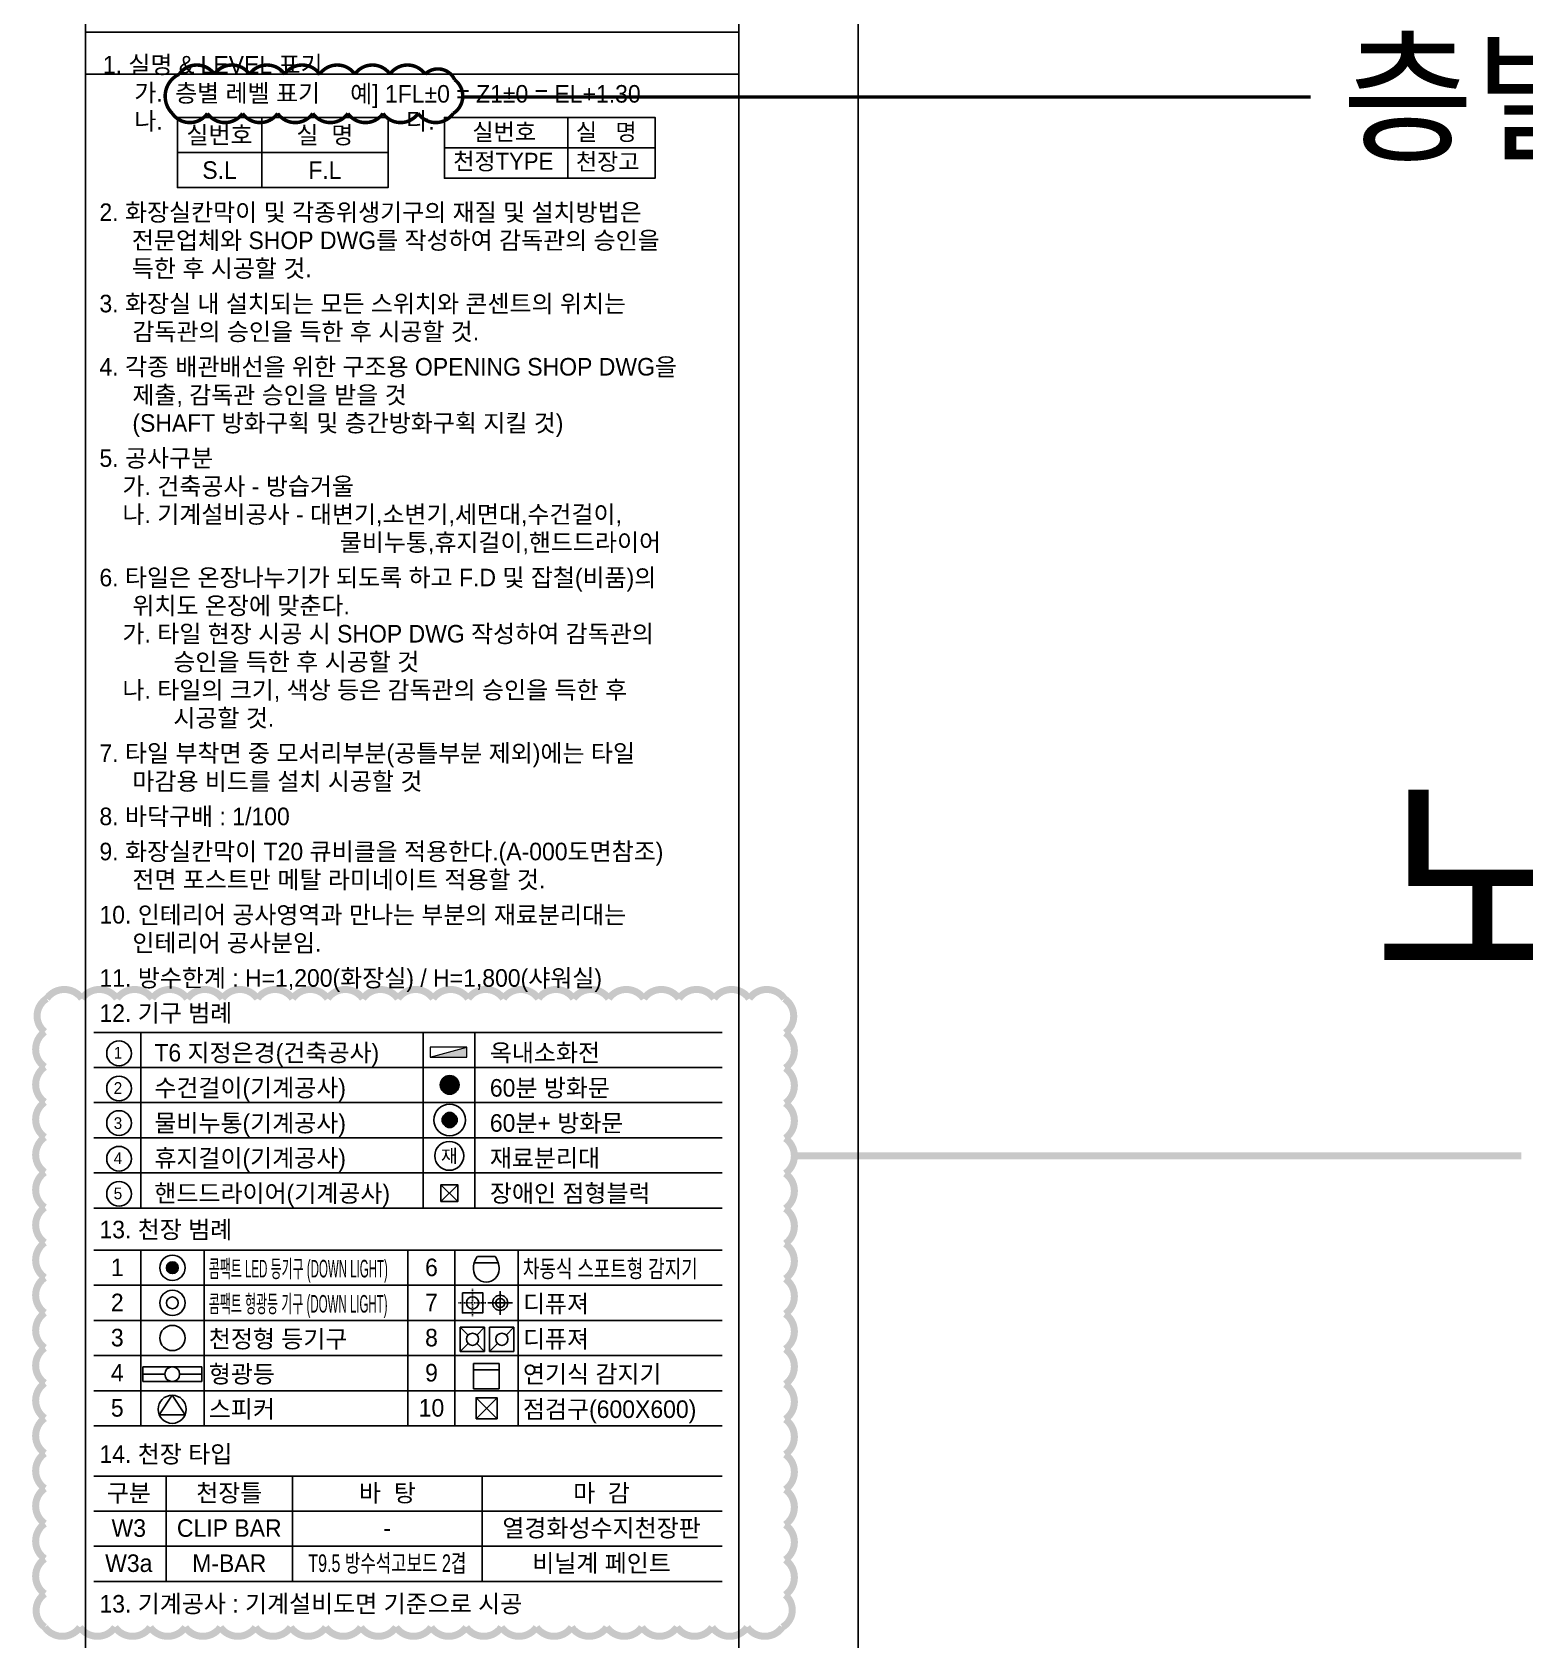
# Model space of a CAD drawing. Extents: x -324 to 1317, y -324 to 912.
# Drawn here: x 723.4 to 935.9, y 336.2 to 565 of the extents above; entities that cross this region are included whole.
import ezdxf
from ezdxf.enums import TextEntityAlignment as Align

# ---------------------------------------------------------------- set-up
doc = ezdxf.new("R2010")
doc.units = 0
doc.header["$MEASUREMENT"] = 0
for name, pattern in [('CEN', [6.2, 6, -0.1, 0, -0.1]), ('DASHDOT', [25.4, 12.7, -6.35, 0, -6.35]), ('LJY-CE', [16, 10, -2, 2, -2])]:
    doc.linetypes.add(name, pattern=pattern)
doc.layers.get('0').update_dxf_attribs({"linetype": 'CONTINUOUS'})
for name, color, linetype in [('A-CEIL-점검구', 5, 'CONTINUOUS'), ('A-SYM', 7, 'CONTINUOUS'), ('A-SYM-FD', 251, 'CONTINUOUS'), ('A-TEXT-NOTE', 7, 'CONTINUOUS'), ('e-sym', 2, 'CONTINUOUS'), ('E-WIRE', 4, 'CONTINUOUS'), ('ELEC', 6, 'CONTINUOUS'), ('Fire', 6, 'CONTINUOUS'), ('M-CEN', 9, 'CONTINUOUS'), ('M-SI', 4, 'CONTINUOUS'), ('R-DI', 6, 'CONTINUOUS'), ('RA.DIFF', 4, 'CONTINUOUS'), ('S-DI', 3, 'CONTINUOUS'), ('SA.DIFF', 3, 'CONTINUOUS'), ('방수기구함', 4, 'CONTINUOUS'), ('장애인점자블럭', 6, 'CONTINUOUS')]:
    doc.layers.add(name, color=color, linetype=linetype)
doc.layers.add('NOPLOT', color=193, linetype='CONTINUOUS', plot=False)
doc.styles.add('Gtx', font='')
doc.styles.get('Gtx').set_extended_font_data('Dotum')

msp = doc.modelspace()

# ---------------------------------------------------------------- texts
at = {"layer": 'A-SYM', "style": 'Gtx'}
msp.add_text('재', height=1.91, dxfattribs=at).set_placement((782.78, 405.05), align=Align.MIDDLE)
at = {"layer": 'A-TEXT-NOTE', "style": 'Gtx'}
for s, p in [('1. 실명 & LEVEL 표기', (733.46, 560.37)), ('가.', (737.94, 556.37)), ('나.', (737.94, 552.37)), ('다.', (776.64, 552.37))]:
    msp.add_text(s, height=2.5, dxfattribs=at).set_placement(p, align=Align.MIDDLE_LEFT)
for s, height, p in [('실번호', 2.404, (786.07, 549.6)), ('실   명', 2.404, (800.8, 549.6)), ('천정TYPE', 2.404, (783.34, 545.42)), ('천장고', 2.404, (800.8, 545.36)), ('2. 화장실칸막이 및 각종위생기구의 재질 및 설치방법은', 2.5, (732.97, 538.12)), ('전문업체와 SHOP DWG를 작성하여 감독관의 승인을', 2.5, (737.59, 534.12)), ('득한 후 시공할 것.', 2.5, (737.59, 530.12)), ('3. 화장실 내 설치되는 모든 스위치와 콘센트의 위치는', 2.5, (732.97, 525.12)), ('감독관의 승인을 득한 후 시공할 것.', 2.5, (737.66, 521.12)), ('4. 각종 배관배선을 위한 구조용 OPENING SHOP DWG을', 2.5, (732.97, 516.12)), ('제출, 감독관 승인을 받을 것', 2.5, (737.66, 512.12)), ('(SHAFT 방화구획 및 층간방화구획 지킬 것)', 2.5, (737.66, 508.12)), ('5. 공사구분', 2.5, (732.97, 503.12)), ('가. 건축공사 - 방습거울', 2.5, (736.25, 499.12)), ('나. 기계설비공사 - 대변기,소변기,세면대,수건걸이,', 2.5, (736.25, 495.12)), ('물비누통,휴지걸이,핸드드라이어', 2.5, (767.19, 491.12)), ('6. 타일은 온장나누기가 되도록 하고 F.D 및 잡철(비품)의', 2.5, (732.97, 486.12)), ('위치도 온장에 맞춘다.', 2.5, (737.66, 482.12)), ('가. 타일 현장 시공 시 SHOP DWG 작성하여 감독관의', 2.5, (736.25, 478.12)), ('승인을 득한 후 시공할 것', 2.5, (743.49, 474.12)), ('나. 타일의 크기, 색상 등은 감독관의 승인을 득한 후', 2.5, (736.25, 470.12)), ('시공할 것.', 2.5, (743.49, 466.12)), ('7. 타일 부착면 중 모서리부분(공틀부분 제외)에는 타일', 2.5, (732.97, 461.12)), ('마감용 비드를 설치 시공할 것', 2.5, (737.66, 457.12)), ('8. 바닥구배 : 1/100', 2.5, (732.97, 452.12)), ('전면 포스트만 메탈 라미네이트 적용할 것.', 2.5, (737.66, 443.12)), ('10. 인테리어 공사영역과 만나는 부분의 재료분리대는', 2.5, (732.97, 438.12)), ('인테리어 공사분임.', 2.5, (737.66, 434.12)), ('11. 방수한계 : H=1,200(화장실) / H=1,800(샤워실)', 2.5, (732.97, 429.12)), ('12. 기구 범례', 2.5, (732.97, 424.12)), ('T6 지정은경(건축공사)', 2.5, (740.79, 418.48)), ('옥내소화전', 2.5, (788.55, 418.48)), ('1', 1.67, (735, 418.87)), ('2', 1.67, (735, 413.87)), ('수건걸이(기계공사)', 2.5, (740.79, 413.48)), ('3', 1.67, (735, 408.87)), ('물비누통(기계공사)', 2.5, (740.79, 408.48)), ('4', 1.67, (735, 403.87)), ('휴지걸이(기계공사)', 2.5, (740.79, 403.48)), ('재료분리대', 2.5, (788.55, 403.48)), ('5', 1.67, (735, 398.87)), ('핸드드라이어(기계공사)', 2.5, (740.79, 398.48)), ('장애인 점형블럭', 2.5, (788.55, 398.48)), ('13. 천장 범례', 2.5, (732.97, 393.31)), ('디퓨져', 2.5, (793.26, 382.74)), ('천정형 등기구', 2.5, (748.54, 377.74)), ('디퓨져', 2.5, (793.26, 377.74)), ('형광등', 2.5, (748.54, 372.74)), ('연기식 감지기', 2.5, (793.26, 372.74)), ('스피커', 2.5, (748.54, 367.74)), ('점검구(600X600)', 2.5, (793.26, 367.74)), ('14. 천장 타입', 2.5, (732.97, 361.35)), ('13. 기계공사 : 기계설비도면 기준으로 시공', 2.5, (732.97, 340.04))]:
    msp.add_text(s, height=height, dxfattribs=at).set_placement(p)
at = {"layer": 'A-TEXT-NOTE', "color": 2, "style": 'Gtx'}
for s, p in [('9. 화장실칸막이 T20 큐비클을 적용한다.(A-000도면참조)', (732.97, 447.12)), ('60분 방화문', (788.55, 413.48)), ('60분+ 방화문', (788.55, 408.48))]:
    msp.add_text(s, height=2.5, dxfattribs=at).set_placement(p)
at = {"layer": 'A-TEXT-NOTE', "style": 'Gtx'}
for s, p in [('1', (735.51, 387.93)), ('6', (780.24, 387.93)), ('2', (735.51, 382.93)), ('7', (780.24, 382.93)), ('3', (735.51, 377.93)), ('8', (780.24, 377.93)), ('4', (735.51, 372.93)), ('9', (780.24, 372.93)), ('5', (735.51, 367.93)), ('10', (780.24, 367.93)), ('구분', (737.15, 355.82)), ('천장틀', (751.45, 355.82)), ('바  탕', (773.95, 355.82)), ('마  감', (804.45, 355.82)), ('W3', (737.15, 350.82)), ('CLIP BAR', (751.45, 350.82)), ('열경화성수지천장판', (804.45, 350.82)), ('-', (773.95, 350.82)), ('W3a', (737.15, 345.82)), ('M-BAR', (751.45, 345.82)), ('비닐계 페인트', (804.45, 345.82))]:
    msp.add_text(s, height=2.5, dxfattribs=at).set_placement(p, align=Align.CENTER)
for s, width, p in [('콤팩트 LED 등기구 (DOWN LIGHT)', 0.5, (748.54, 387.74)), ('차동식 스포트형 감지기', 0.75, (793.26, 387.74)), ('콤팩트 형광등 기구 (DOWN LIGHT)', 0.5, (748.54, 382.74))]:
    msp.add_text(s, height=2.5, dxfattribs=dict(at, width=width)).set_placement(p)
at = {"layer": 'A-TEXT-NOTE', "color": 2, "style": 'Gtx', "width": 0.7}
msp.add_text('T9.5 방수석고보드 2겹', height=2.5, dxfattribs=at).set_placement((773.95, 345.82), align=Align.CENTER)
at = {"layer": 'NOPLOT', "style": 'Gtx'}
msp.add_text('층별레벨에 맞게 수정', height=15, dxfattribs=at).set_placement((909.83, 555.73), align=Align.MIDDLE_LEFT)
at = {"layer": 'NOPLOT', "color": 2, "style": 'Gtx'}
for s, p in [('층별 레벨 표기', (743.74, 556.32)), ('예] 1FL%%P0 = Z1%%P0 = EL+1.30', (768.66, 556.22))]:
    msp.add_text(s, height=2.5, dxfattribs=at).set_placement(p, align=Align.MIDDLE_LEFT)
at = {"layer": 'NOPLOT', "color": 3, "style": 'Gtx'}
msp.add_text('노트 내용 수정 2022.05.31', height=25, dxfattribs=at).set_placement((914.2, 431.59))

# ---------------------------------------------------------------- blocks, each defined once
blk = doc.blocks.new('ED-03')
for p, q in [((-0.84, 0.42), (0.8, 0.42)), ((-0.63, 0.86), (0.59, 0.86))]:
    blk.add_line(p, q)
for centre, radius, start, end in [((0.61, 0), 1.51, 145.5535, 180.8329), ((-0.65, 0), 1.51, 359.1671, 34.4465), ((-0.02, -0.02), 0.875, 180, 0)]:
    blk.add_arc(centre, radius, start, end)
blk = doc.blocks.new('C4')
at = {"layer": 'ELEC'}
for p, q in [((-0.014, 0.805), (-0.747, -0.315)), ((0.719, -0.315), (-0.014, 0.805)), ((-0.747, -0.315), (0.719, -0.315))]:
    blk.add_line(p, q, dxfattribs=at)
blk.add_circle((-0.014, 0.005), 0.8, dxfattribs=at)
blk = doc.blocks.new('ED-01')
for p, q in [((-1.75, 1.75), (1.75, 1.75)), ((-1.75, -1.75), (-1.75, 1.75)), ((1.75, 0.875), (-1.75, 0.875)), ((1.75, 1.75), (1.75, -1.75)), ((1.75, -1.75), (-1.75, -1.75))]:
    blk.add_line(p, q)
blk = doc.blocks.new('A$C09F064CA')
at = {"layer": 'A-CEIL-점검구', "color": 5}
for p, q in [((-300, 300), (300, -300)), ((-300, -300), (300, 300))]:
    blk.add_line(p, q, dxfattribs=at)
blk.add_lwpolyline([(-300, -300), (300, -300), (300, 300), (-300, 300)], close=True, dxfattribs=at)
blk = doc.blocks.new('A$C40170E74')
at = {"layer": 'e-sym'}
h = blk.add_hatch(color=256, dxfattribs=at)
h.dxf.hatch_style = 1
edge = h.paths.add_edge_path()
edge.add_arc((0, 0), 105, 0, 360)
at = {"layer": 'e-sym', "linetype": 'Continuous'}
for radius in [225, 105]:
    blk.add_circle((0, 0), radius, dxfattribs=at)
blk = doc.blocks.new('*U12')
at = {"layer": 'A-TEXT-NOTE'}
blk.add_line((30, 5), (0, 5), dxfattribs=at)
blk.add_lwpolyline([(30, 10), (0, 10), (0, 0), (30, 0)], close=True, dxfattribs=at)
blk.add_lwpolyline([(12, 10), (12, 0)], dxfattribs=at)
at = {"layer": 'A-TEXT-NOTE', "style": 'Gtx'}
for tag, p in [('01', (6, 7.5)), ('02', (21, 7.5)), ('03', (6, 2.5)), ('04', (21, 2.5))]:
    blk.add_attdef(tag, text='', height=2.5, dxfattribs=at).set_placement(p, align=Align.MIDDLE_CENTER)
blk = doc.blocks.new('100-32')
at = {"layer": 'e-sym', "linetype": 'Continuous'}
for radius in [150, 70]:
    blk.add_circle((0, 0), radius, dxfattribs=at)
blk = doc.blocks.new('jy-s-250')
at = {"layer": 'M-CEN', "linetype": 'LJY-CE'}
for p, q in [((-284, 0), (284, 0)), ((0, -284), (0, 284))]:
    blk.add_line(p, q, dxfattribs=at)
at = {"layer": 'M-SI'}
blk.add_lwpolyline([(-205, -205), (205, -205), (205, 205), (-205, 205)], close=True, dxfattribs=at)
blk.add_circle((0, 0), 125, dxfattribs=at)
blk = doc.blocks.new('e-8')
at = {"layer": 'S-DI', "color": 1, "linetype": 'DASHDOT'}
for p, q in [((-5.27, 0), (5.27, 0)), ((0, 5.07), (0, -5.07))]:
    blk.add_line(p, q, dxfattribs=at)
at = {"layer": 'S-DI', "color": 15}
for radius in [3.25, 1.95]:
    blk.add_circle((0, 0), radius, dxfattribs=at)
blk = doc.blocks.new('A$C7AC46C9B')
at = {"layer": 'SA.DIFF', "linetype": 'ByBlock'}
for p, q in [((0, 300), (0, 0)), ((0, 300), (300, 300)), ((0, 300), (97, 203)), ((300, 300), (203, 203)), ((300, 300), (300, 0)), ((97, 97), (0, 0)), ((0, 0), (300, 0)), ((203, 97), (300, 0))]:
    blk.add_line(p, q, dxfattribs=at)
blk.add_circle((150, 150), 75, dxfattribs=at)
blk = doc.blocks.new('A$C31A5179E')
at = {"layer": 'RA.DIFF', "linetype": 'ByBlock'}
for p, q in [((0, 300), (0, 0)), ((0, 300), (300, 300)), ((300, 300), (203, 203)), ((300, 300), (300, 0)), ((97, 97), (0, 0)), ((0, 0), (300, 0))]:
    blk.add_line(p, q, dxfattribs=at)
blk.add_circle((150, 150), 75, dxfattribs=at)

# ---------------------------------------------------------------- hatches: boundary and pattern name
at = {"layer": 'A-SYM-FD'}
h = msp.add_hatch(color=251, dxfattribs=at)
h.dxf.hatch_style = 1
edge = h.paths.add_edge_path()
edge.add_arc((782.83, 415.15), 1.33, 0, 360)
h = msp.add_hatch(color=251, dxfattribs=at)
h.dxf.hatch_style = 1
edge = h.paths.add_edge_path()
edge.add_arc((782.83, 410.15), 1.07, 0, 360)
at = {"layer": '방수기구함', "linetype": 'Continuous', "lineweight": 0}
h = msp.add_hatch(color=256, dxfattribs=at)
h.dxf.hatch_style = 1
h.paths.add_polyline_path([(785.27, 419.1), (785.27, 420.54), (780.07, 419.1)])

# ---------------------------------------------------------------- linework, layer by layer
at = {"layer": 'A-SYM'}
msp.add_circle((782.78, 405.05), 2.06, dxfattribs=at)
at = {"layer": 'A-SYM-FD'}
msp.add_lwpolyline([(784.16, 415.15, 1), (781.5, 415.15, 1), (784.16, 415.15)], format="xyb", close=True, dxfattribs=at)
at = {"layer": 'A-SYM-FD', "color": 6}
msp.add_circle((782.83, 410.15), 2.24, dxfattribs=at)
at = {"layer": 'A-SYM-FD', "color": 251}
msp.add_circle((782.83, 410.15), 1.07, dxfattribs=at)
at = {"layer": 'A-TEXT-NOTE'}
msp.add_line((782.07, 548.54), (812.07, 548.54), dxfattribs=at)
at = {"layer": 'A-TEXT-NOTE', "color": 1}
for p, q in [((732.17, 422.62), (821.61, 422.62)), ((738.86, 422.62), (738.86, 397.62)), ((779.08, 422.62), (779.08, 397.62)), ((786.43, 422.62), (786.43, 397.62)), ((732.17, 417.62), (821.61, 417.62)), ((732.17, 412.62), (821.61, 412.62)), ((732.17, 407.62), (821.61, 407.62)), ((732.17, 402.62), (821.61, 402.62)), ((732.17, 397.62), (821.61, 397.62)), ((732.17, 391.62), (821.61, 391.62)), ((738.86, 391.62), (738.86, 366.62)), ((747.86, 366.62), (747.86, 391.62)), ((776.89, 391.62), (776.89, 366.62)), ((783.58, 391.62), (783.58, 366.62)), ((792.58, 366.62), (792.58, 391.62)), ((732.17, 386.62), (821.61, 386.62)), ((732.17, 381.62), (821.61, 381.62)), ((732.17, 376.62), (821.61, 376.62)), ((732.17, 371.62), (821.61, 371.62)), ((732.17, 366.62), (821.61, 366.62)), ((732.17, 359.47), (821.61, 359.47)), ((742.45, 359.47), (742.45, 344.47)), ((760.45, 359.47), (760.45, 344.47)), ((787.45, 359.47), (787.45, 344.47)), ((732.17, 354.47), (821.61, 354.47)), ((732.17, 349.47), (821.61, 349.47)), ((732.17, 344.47), (821.61, 344.47))]:
    msp.add_line(p, q, dxfattribs=at)
at = {"layer": 'A-TEXT-NOTE'}
msp.add_lwpolyline([(799.63, 552.87), (799.63, 544.21), (782.07, 544.21), (782.07, 552.87), (812.07, 552.87), (812.07, 544.21), (799.63, 544.21)], dxfattribs=at)
for centre in [(735.76, 419.64), (735.76, 414.64), (735.76, 409.72), (735.76, 404.64), (735.76, 399.64)]:
    msp.add_circle(centre, 1.76, dxfattribs=at)
at = {"layer": 'e-sym', "linetype": 'Continuous'}
for p, q in [((739.13, 375.02), (747.53, 375.02)), ((739.13, 372.92), (739.13, 375.02)), ((739.13, 373.97), (742.28, 373.97)), ((744.38, 373.97), (747.53, 373.97)), ((747.53, 375.02), (747.53, 372.92)), ((747.53, 372.92), (739.13, 372.92))]:
    msp.add_line(p, q, dxfattribs=at)
for centre, radius in [((743.36, 379.12), 1.8), ((743.33, 373.97), 1.05)]:
    msp.add_circle(centre, radius, dxfattribs=at)
at = {"layer": 'NOPLOT'}
for p, q in [((731, 565), (824, 565)), ((731, 559), (824, 559))]:
    msp.add_line(p, q, dxfattribs=at)
for points in [[(0, 0), (841, 0), (841, 594), (0, 594)], [(31, 17), (824, 17), (824, 577), (31, 577)], [(31, 17), (731, 17), (731, 577), (31, 577)]]:
    msp.add_lwpolyline(points, close=True, dxfattribs=at)
for points, const_width in [([(743.34, 553.43, 0.520567), (748.34, 553.43, 0.520567), (753.34, 553.43, 0.520567), (758.34, 553.43, 0.520567), (763.34, 553.43, 0.520567), (768.34, 553.43, 0.520567), (773.34, 553.43, 0.520567), (778.34, 553.43, 0.520567), (783.34, 553.43, 0.520567), (783.54, 558.23, 0.520567), (779.33, 559.02, 0.520567), (774.33, 559.02, 0.520567), (769.33, 559.02, 0.520567), (764.33, 559.02, 0.520567), (759.33, 559.02, 0.520567), (754.33, 559.02, 0.520567), (749.33, 559.02, 0.520567), (744.33, 559.02, 0.520567)], 0.5), ([(725.19, 337.96, 0.520567), (730.19, 337.96, 0.520567), (735.19, 337.96, 0.520567), (740.19, 337.96, 0.520567), (745.19, 337.96, 0.520567), (750.19, 337.96, 0.520567), (755.19, 337.96, 0.520567), (760.19, 337.96, 0.520567), (765.19, 337.96, 0.520567), (770.19, 337.96, 0.520567), (775.19, 337.96, 0.520567), (780.19, 337.96, 0.520567), (785.19, 337.96, 0.520567), (790.19, 337.96, 0.520567), (795.19, 337.96, 0.520567), (800.19, 337.96, 0.520567), (805.19, 337.96, 0.520567), (810.19, 337.96, 0.520567), (815.19, 337.96, 0.520567), (820.19, 337.96, 0.520567), (825.19, 337.96, 0.520567), (830.19, 337.96, 0.520567), (830.6, 342.55, 0.520567), (830.6, 347.55, 0.520567), (830.6, 352.55, 0.520567), (830.6, 357.55, 0.520567), (830.6, 362.55, 0.520567), (830.6, 367.55, 0.520567), (830.6, 372.55, 0.520567), (830.6, 377.55, 0.520567), (830.6, 382.55, 0.520567), (830.6, 387.55, 0.520567), (830.6, 392.55, 0.520567), (830.6, 397.55, 0.520567), (830.6, 402.55, 0.520567), (830.6, 407.55, 0.520567), (830.6, 412.55, 0.520567), (830.6, 417.55, 0.520567), (830.6, 422.55, 0.520567), (830.47, 427.43, 0.520567), (825.47, 427.43, 0.520567), (820.47, 427.43, 0.520567), (815.47, 427.43, 0.520567), (810.47, 427.43, 0.520567), (805.47, 427.43, 0.520567), (800.47, 427.43, 0.520567), (795.47, 427.43, 0.520567), (790.47, 427.43, 0.520567), (785.47, 427.43, 0.520567), (780.47, 427.43, 0.520567), (775.47, 427.43, 0.520567), (770.47, 427.43, 0.520567), (765.47, 427.43, 0.520567), (760.47, 427.43, 0.520567), (755.47, 427.43, 0.520567), (750.47, 427.43, 0.520567), (745.47, 427.43, 0.520567), (740.47, 427.43, 0.520567), (735.47, 427.43, 0.520567), (730.47, 427.43, 0.520567), (725.47, 427.43, 0.520567), (725.19, 422.71, 0.520567), (725.19, 417.71, 0.520567), (725.19, 412.71, 0.520567), (725.19, 407.71, 0.520567), (725.19, 402.71, 0.520567), (725.19, 397.71, 0.520567), (725.19, 392.71, 0.520567), (725.19, 387.71, 0.520567), (725.19, 382.71, 0.520567), (725.19, 377.71, 0.520567), (725.19, 372.71, 0.520567), (725.19, 367.71, 0.520567), (725.19, 362.71, 0.520567), (725.19, 357.71, 0.520567), (725.19, 352.71, 0.520567), (725.19, 347.71, 0.520567), (725.19, 342.71, 0.520567)], 1)]:
    msp.add_lwpolyline(points, format="xyb", close=True, dxfattribs=dict(at, const_width=const_width))
for points, const_width in [([(784.69, 555.78), (905.41, 555.78)], 0.5), ([(831.9, 405.05), (935.39, 405.05)], 1)]:
    msp.add_lwpolyline(points, dxfattribs=dict(at, const_width=const_width))
at = {"layer": '방수기구함', "linetype": 'Continuous', "lineweight": 0}
msp.add_line((780.07, 419.1), (785.27, 420.54), dxfattribs=at)
msp.add_lwpolyline([(780.07, 419.1), (785.27, 419.1), (785.27, 420.54), (780.07, 420.54)], close=True, dxfattribs=at)
at = {"layer": '장애인점자블럭', "color": 8}
for p, q in [((781.58, 398.54), (783.98, 400.94)), ((781.58, 400.94), (783.98, 398.54))]:
    msp.add_line(p, q, dxfattribs=at)
at = {"layer": '장애인점자블럭'}
msp.add_lwpolyline([(781.58, 398.54), (783.98, 398.54), (783.98, 400.94), (781.58, 400.94)], close=True, dxfattribs=at)

# ---------------------------------------------------------------- block references
at = {"layer": 'A-CEIL-점검구', "xscale": 0.005, "yscale": 0.005, "zscale": 0.005}
msp.add_blockref('A$C09F064CA', (788.08, 369.12), dxfattribs=at)
at = {"layer": 'A-TEXT-NOTE'}
msp.add_blockref('*U12', (744.07, 542.87), dxfattribs=at).add_auto_attribs({'01': '실번호', '02': '실  명', '03': 'S.L', '04': 'F.L'})
at = {"layer": 'e-sym', "xscale": 0.008, "yscale": 0.008, "zscale": 0.008, "rotation": 90}
msp.add_blockref('A$C40170E74', (743.36, 389.12), dxfattribs=at)
at = {"layer": 'E-WIRE', "xscale": 0.012, "yscale": 0.012, "zscale": 0.012}
msp.add_blockref('100-32', (743.36, 384.12), dxfattribs=at)
at = {"layer": 'ELEC', "xscale": 2.5, "yscale": 2.5, "zscale": 2.5}
msp.add_blockref('C4', (743.36, 368.96), dxfattribs=at)
at = {"layer": 'Fire'}
for name, p, xscale, yscale, zscale in [('ED-03', (788.08, 388.94), 2.083249999999922, 2.083249999999922, 2.083249999999922), ('ED-01', (788.05, 373.69), 1.041624999999961, 1.041624999999961, 1.041624999999961)]:
    msp.add_blockref(name, p, dxfattribs=dict(at, xscale=xscale, yscale=yscale, zscale=zscale))
at = {"layer": 'M-SI', "linetype": 'CEN', "ltscale": 0.2, "xscale": 0.0070225175656378, "yscale": 0.0070225175656378, "zscale": 0.0070225175656378, "rotation": 270}
msp.add_blockref('jy-s-250', (786.09, 384.12), dxfattribs=at)
at = {"layer": 'R-DI', "xscale": -0.3308307692309623, "yscale": 0.330830769230961, "zscale": 0.3308307692307693, "rotation": 179.99999501377}
msp.add_blockref('e-8', (790.02, 384.12), dxfattribs=at)
at = {"layer": 'RA.DIFF', "linetype": 'ByBlock', "xscale": 0.01152, "yscale": 0.01152, "zscale": 0.01152}
for name, p in [('A$C7AC46C9B', (784.34, 377.21)), ('A$C31A5179E', (788.52, 377.21))]:
    msp.add_blockref(name, p, dxfattribs=at)

msp.set_redraw_order([(e.dxf.handle, doc.entitydb.next_handle()) for e in msp.query("TEXT MTEXT ATTDEF DIMENSION ARC_DIMENSION")])  # texts and dimensions are drawn at this point

doc.saveas('drawing.dxf')
